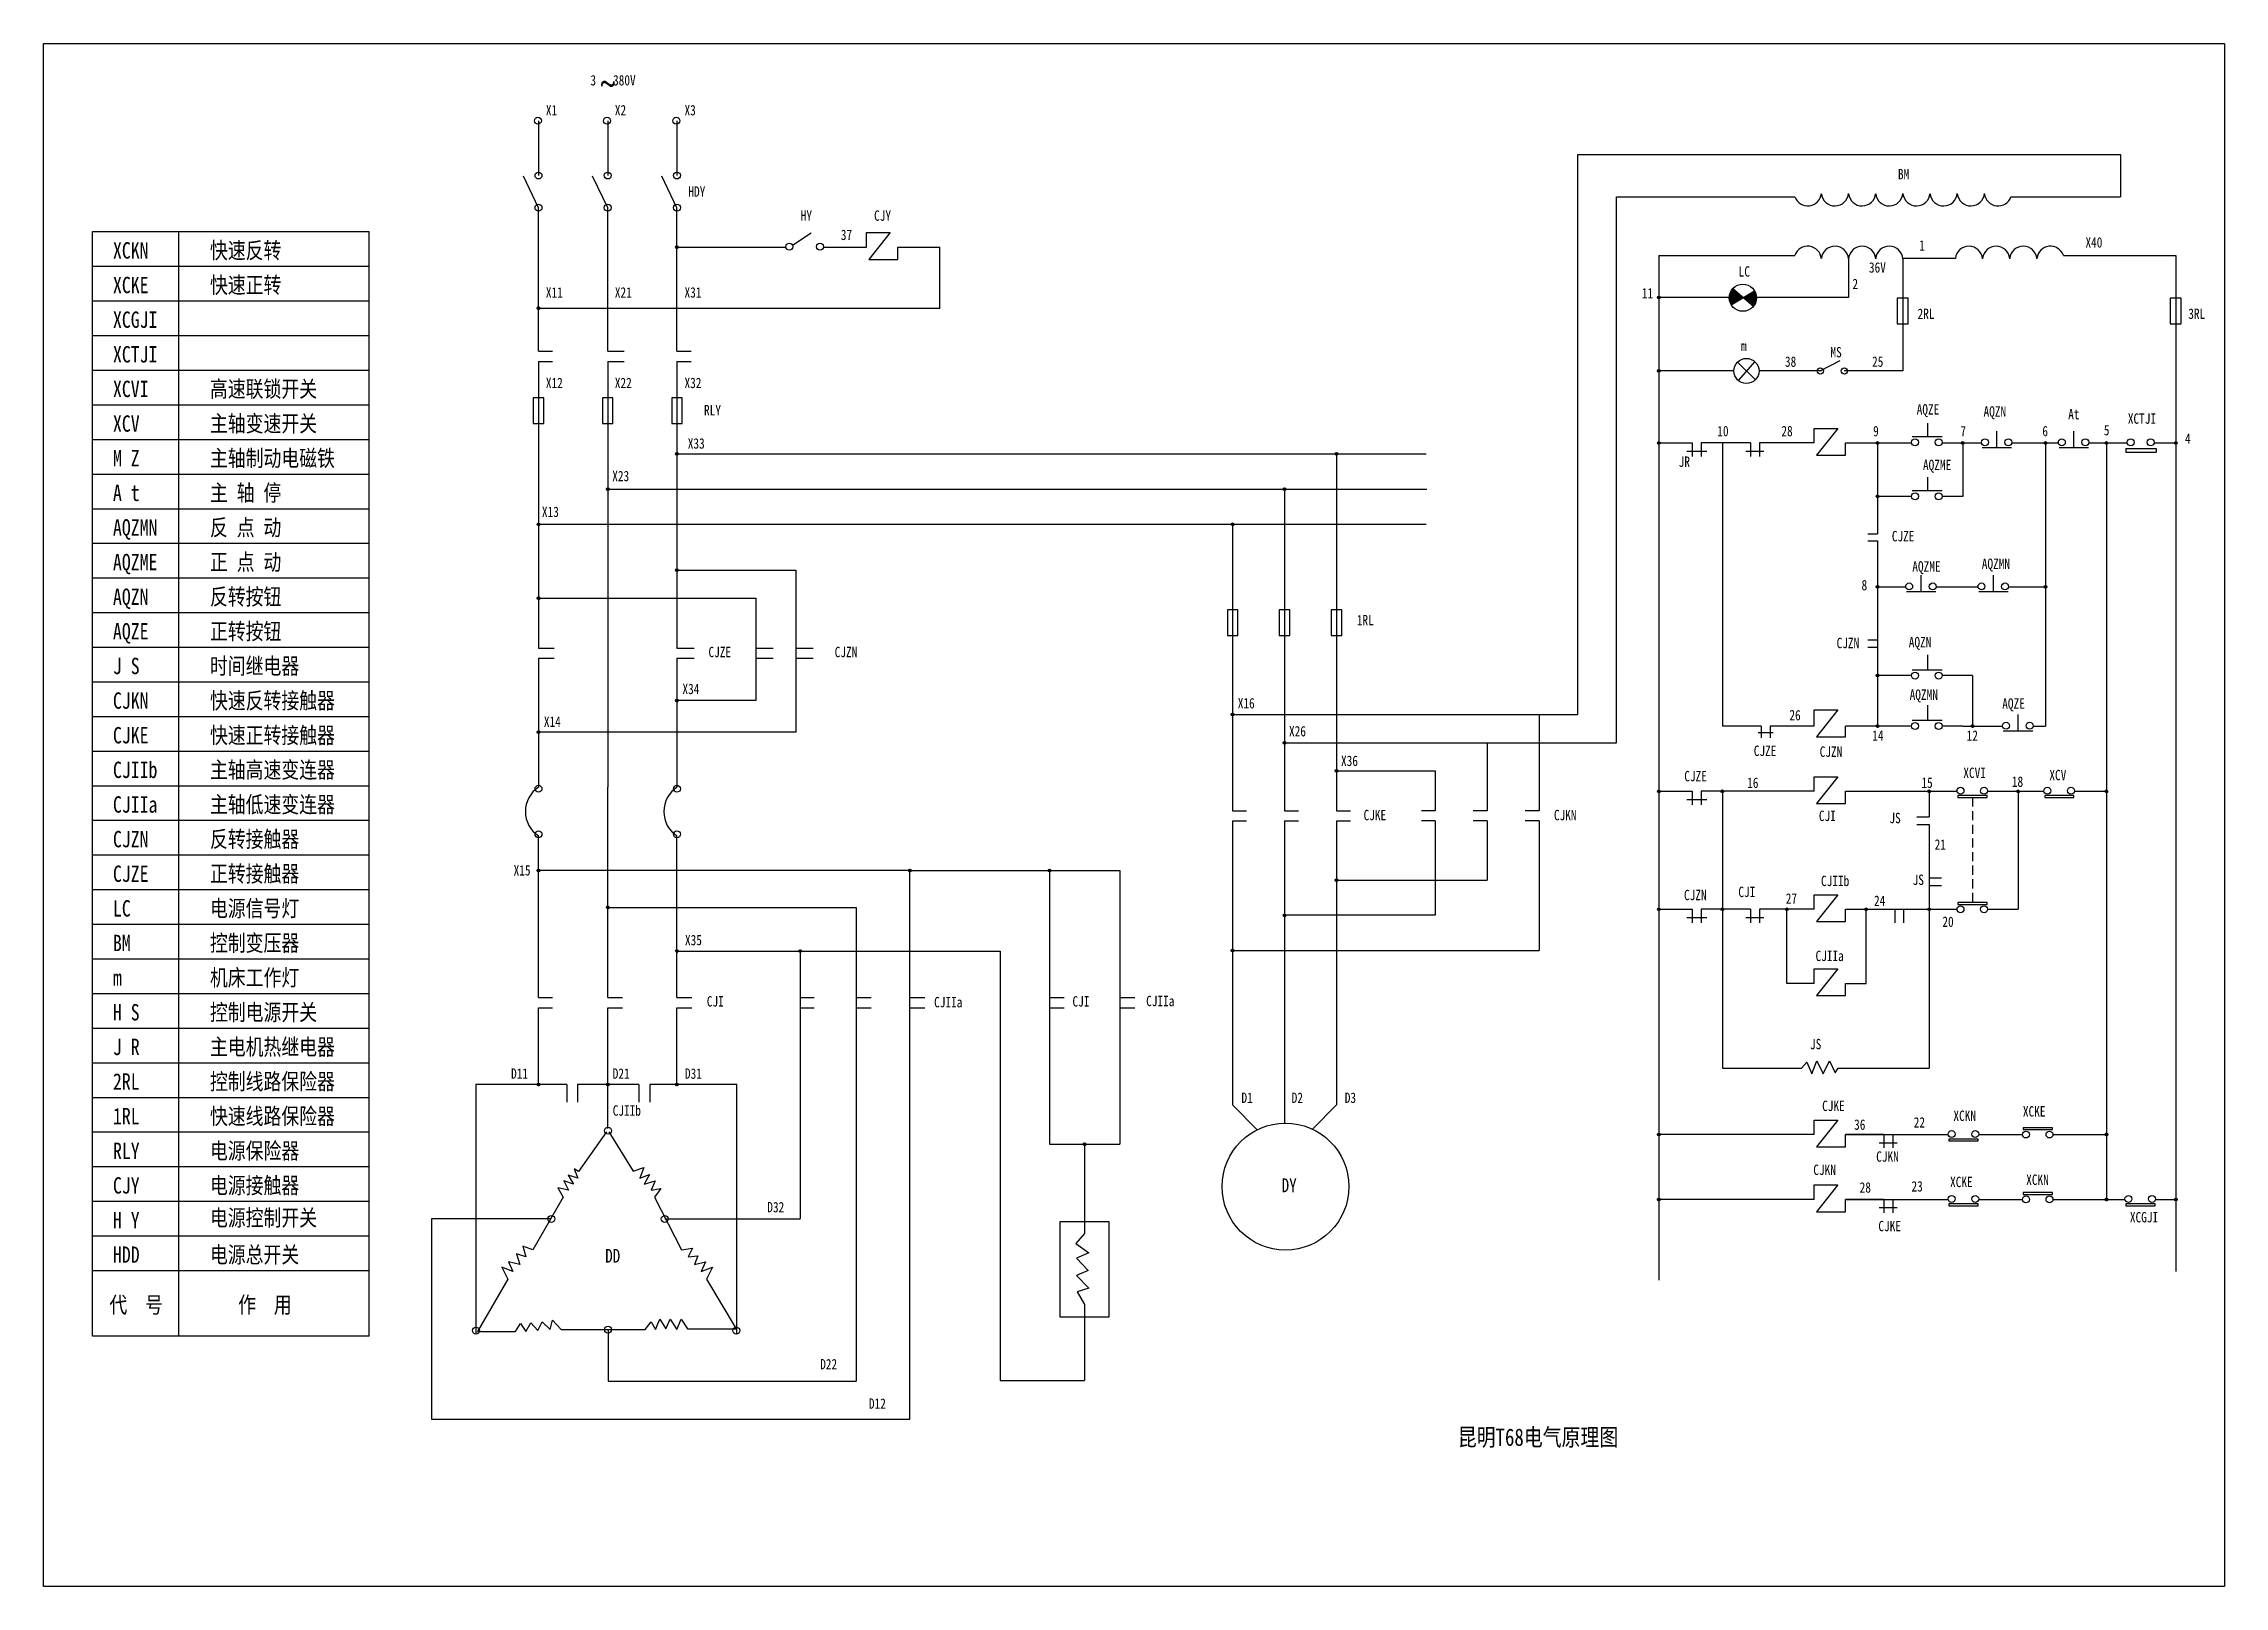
# Model space of a CAD drawing. Extents: x 63 to 693, y 199 to 644.
import ezdxf

# ---------------------------------------------------------------- set-up
doc = ezdxf.new("R2010")
doc.units = 0
doc.header["$LTSCALE"] = 10.5
doc.header["$MEASUREMENT"] = 0
doc.linetypes.add('HIDDEN', pattern=[0.375, 0.25, -0.125])
for name, color, linetype in [('LINE_THIN', 2, 'CONTINUOUS'), ('PART', 3, 'CONTINUOUS'), ('SMPEN_THICK', 7, 'CONTINUOUS')]:
    doc.layers.add(name, color=color, linetype=linetype)
doc.styles.add('HZDX', font='', dxfattribs={"width": 0.8, "height": 0.5})
doc.styles.get("Standard").update_dxf_attribs({"font": 'txt.shx', "height": 4.5, "bigfont": 'hzfs.shx'})
doc.styles.get('HZDX').set_extended_font_data('SimSun')

msp = doc.modelspace()

# ---------------------------------------------------------------- texts
at = {"layer": 'SMPEN_THICK', "style": 'HZDX', "width": 0.8}
for s, height, p in [('3   380V', 3, (221.17, 632.13)), ('X1', 3, (208.29, 623.49)), ('X2', 3, (228.22, 623.49)), ('X3', 3, (248.35, 623.49)), ('BM', 3, (598.9, 605.02)), ('HDY', 3, (249.47, 599.99)), ('HY', 3, (281.92, 593.04)), ('CJY', 3, (303.12, 593.04)), ('XCKN', 4.725, (83.23, 582.13)), ('快速反转', 4.725, (111.26, 582.13)), ('37', 3, (293.5, 587.49)), ('1', 3, (605.02, 584.41)), ('X40', 3, (653.07, 585.31)), ('LC', 3, (552.88, 576.93)), ('36V', 3, (590.51, 578.06)), ('XCKE', 4.725, (83.23, 572.13)), ('快速正转', 4.725, (111.26, 572.13)), ('X11', 3, (208.29, 570.86)), ('X21', 3, (228.22, 570.86)), ('X31', 3, (248.35, 570.86)), ('11', 3, (524.93, 570.63)), ('2', 3, (585.75, 573.31)), ('2RL', 3, (604.56, 564.7)), ('3RL', 3, (682.77, 564.7)), ('XCGJI', 4.725, (83.23, 562.13)), ('XCTJI', 4.725, (83.23, 552.13)), ('m', 3, (553.56, 555.41)), ('MS', 3, (579.4, 553.6)), ('38', 3, (566.25, 550.88)), ('25', 3, (591.42, 550.88)), ('XCVI', 4.725, (83.23, 542.13)), ('高速联锁开关', 4.725, (111.26, 542.13)), ('X12', 3, (208.29, 544.73)), ('X22', 3, (228.22, 544.73)), ('X32', 3, (248.35, 544.73)), ('XCV', 4.725, (83.23, 532.13)), ('主轴变速开关', 4.725, (111.26, 532.13)), ('RLY', 3, (253.99, 536.84)), ('AQZE', 3, (604.31, 537.08)), ('AQZN', 3, (623.63, 536.48)), ('At', 3, (648.08, 535.7)), ('XCTJI', 3, (665.31, 534.42)), ('X33', 3, (249.29, 527.25)), ('10', 3, (546.7, 530.82)), ('28', 3, (565.22, 530.82)), ('9', 3, (591.73, 530.82)), ('7', 3, (616.94, 530.82)), ('6', 3, (640.61, 530.82)), ('5', 3, (658.37, 531.08)), ('4', 3, (681.82, 528.64)), ('M Z', 4.725, (83.23, 522.13)), ('主轴制动电磁铁', 4.725, (111.26, 522.13)), ('JR', 3, (535.55, 521.98)), ('AQZME', 3, (606.13, 521.05)), ('A t', 4.725, (83.23, 512.13)), ('主 轴 停', 4.725, (111.26, 512.13)), ('X23', 3, (227.47, 517.85)), ('X13', 3, (207.16, 507.51)), ('AQZMN', 4.725, (83.23, 502.13)), ('反 点 动', 4.725, (111.26, 502.13)), ('CJZE', 3, (597.13, 500.47)), ('AQZME', 4.725, (83.23, 492.13)), ('正 点 动', 4.725, (111.26, 492.13)), ('AQZME', 3, (603.05, 491.73)), ('AQZMN', 3, (623.12, 492.5)), ('AQZN', 4.725, (83.23, 482.13)), ('反转按钮', 4.725, (111.26, 482.13)), ('8', 3, (588.38, 486.33)), ('1RL', 3, (442.56, 476.24)), ('AQZE', 4.725, (83.23, 472.13)), ('正转按钮', 4.725, (111.26, 472.13)), ('CJZN', 3, (581.18, 469.62)), ('AQZN', 3, (602.02, 469.87)), ('J S', 4.725, (83.23, 462.13)), ('时间继电器', 4.725, (111.26, 462.13)), ('CJZE', 3, (255.27, 467.02)), ('CJZN', 3, (291.74, 467.02)), ('CJKN', 4.725, (83.23, 452.13)), ('快速反转接触器', 4.725, (111.26, 452.13)), ('X34', 3, (247.75, 456.35)), ('X16', 3, (408.18, 452.24)), ('AQZMN', 3, (602.28, 454.7)), ('AQZE', 3, (629.03, 452.13)), ('快速正转接触器', 4.725, (111.26, 442.13)), ('X14', 3, (207.71, 446.89)), ('26', 3, (567.54, 448.79)), ('CJKE', 4.725, (83.23, 442.13)), ('X26', 3, (422.98, 444.15)), ('CJZE', 3, (557.25, 438.5)), ('CJZN', 3, (576.29, 438.24)), ('14', 3, (591.47, 442.87)), ('12', 3, (618.74, 442.87)), ('CJIIb', 4.725, (83.23, 432.13)), ('主轴高速变连器', 4.725, (111.26, 432.13)), ('X36', 3, (438.01, 435.6)), ('XCVI', 3, (617.79, 432.13)), ('CJZE', 3, (537.17, 431.18)), ('16', 3, (555.34, 429.27)), ('15', 3, (605.68, 429.27)), ('18', 3, (631.8, 429.58)), ('XCV', 3, (642.64, 431.49)), ('CJIIa', 4.725, (83.23, 422.13)), ('主轴低速变连器', 4.725, (111.26, 422.13)), ('CJKE', 3, (444.52, 419.94)), ('CJKN', 3, (499.51, 419.94)), ('CJI', 3, (576.05, 419.71)), ('JS', 3, (596.44, 419.08)), ('CJZN', 4.725, (83.23, 412.13)), ('反转接触器', 4.725, (111.26, 412.13)), ('21', 3, (609.5, 411.43)), ('CJZE', 4.725, (83.23, 402.13)), ('正转接触器', 4.725, (111.26, 402.13)), ('X15', 3, (198.98, 403.97)), ('CJIIb', 3, (576.68, 400.92)), ('JS', 3, (603.13, 401.24)), ('LC', 4.725, (83.23, 392.13)), ('电源信号灯', 4.725, (111.26, 392.13)), ('CJZN', 3, (537.1, 396.85)), ('CJI', 3, (552.79, 397.74)), ('27', 3, (566.49, 395.83)), ('24', 3, (591.98, 395.19)), ('20', 3, (611.73, 389.14)), ('BM', 4.725, (83.23, 382.13)), ('控制变压器', 4.725, (111.26, 382.13)), ('X35', 3, (248.48, 383.84)), ('CJIIa', 3, (575.09, 379.27)), ('m', 4.72, (83.23, 372.13)), ('机床工作灯', 4.725, (111.26, 372.13)), ('H S', 4.725, (83.23, 362.13)), ('控制电源开关', 4.725, (111.26, 362.13)), ('CJI', 3, (254.79, 366.14)), ('CJIIa', 3, (320.46, 365.91)), ('CJI', 3, (360.43, 366.14)), ('CJIIa', 3, (381.71, 366.24)), ('J R', 4.725, (83.23, 352.13)), ('主电机热继电器', 4.725, (111.26, 352.13)), ('JS', 3, (573.5, 353.8)), ('2RL', 4.725, (83.23, 342.13)), ('控制线路保险器', 4.725, (111.26, 342.13)), ('D11', 3, (198.25, 345.28)), ('D21', 3, (227.61, 345.28)), ('D31', 3, (248.48, 345.28)), ('D1', 3, (409.24, 338.3)), ('D2', 3, (423.75, 338.3)), ('D3', 3, (439.09, 338.3)), ('1RL', 4.725, (83.23, 332.13)), ('快速线路保险器', 4.725, (111.26, 332.13)), ('CJIIb', 3, (227.61, 334.61)), ('CJKE', 3, (577, 335.96)), ('22', 3, (603.45, 331.19)), ('XCKN', 3, (614.92, 333.1)), ('XCKE', 3, (634.99, 334.37)), ('36', 3, (586.24, 330.55)), ('RLY', 4.725, (83.23, 322.13)), ('电源保险器', 4.725, (111.26, 322.13)), ('CJKN', 3, (592.61, 321.32)), ('CJY', 4.725, (83.23, 312.13)), ('电源接触器', 4.725, (111.26, 312.13)), ('DY', 4, (420.85, 312.52)), ('CJKN', 3, (574.45, 317.49)), ('28', 3, (587.83, 312.4)), ('23', 3, (602.81, 312.72)), ('XCKE', 3, (613.96, 313.99)), ('XCKN', 3, (635.95, 314.63)), ('D32', 3, (272.26, 306.72)), ('H Y', 4.725, (83.23, 302.13)), ('电源控制开关', 4.725, (111.26, 302.79)), ('CJKE', 3, (593.25, 301.25)), ('XCGJI', 3, (665.9, 303.8)), ('HDD', 4.725, (83.23, 292.13)), ('电源总开关', 4.725, (111.26, 292.13)), ('DD', 4, (225.43, 292.17)), ('代  号', 4.725, (82.21, 277.64)), ('作  用', 4.725, (119.41, 277.64)), ('D22', 3, (287.54, 261.37)), ('D12', 3, (301.62, 249.98)), ('昆明T68电气原理图', 5, (471.74, 239.28))]:
    msp.add_text(s, height=height, dxfattribs=at).set_placement(p)
at = {"layer": 'SMPEN_THICK'}
msp.add_text('~', height=4.5, dxfattribs=at).set_placement((223.93, 630.66))

# ---------------------------------------------------------------- hatches: boundary and pattern name
at = {"layer": 'SMPEN_THICK'}
h = msp.add_hatch(dxfattribs=at)
h.set_pattern_fill('ANSI31', color=256, style=0)
h.set_pattern_definition([(45, (40, 17.64668), (-0.088388348, 0.088388348), [])])
h.paths.add_polyline_path([(246.17, 585.85, 0.414214), (245.78, 585.45, 0.414214), (246.17, 585.06)])
h.paths.add_polyline_path([(246.17, 585.85), (246.17, 585.45), (246.56, 585.45, 0.414214)])
h.paths.add_polyline_path([(246.56, 585.45), (246.17, 585.45), (246.17, 585.06, 0.414214)])
h = msp.add_hatch(dxfattribs=at)
h.set_pattern_fill('ANSI31', color=256, style=0)
h.set_pattern_definition([(45, (-5.89386, 0), (-0.088388348, 0.088388348), [])])
h.paths.add_polyline_path([(554.26, 570.87), (557.13, 568.34, 0.172231), (558.01, 570.82, 0.132245), (557.48, 572.79)])
h.paths.add_polyline_path([(554.26, 570.87), (551.24, 573.51, 0.191735), (550.17, 570.82, 0.138179), (550.74, 568.77)])
h = msp.add_hatch(dxfattribs=at)
h.set_pattern_fill('ANSI31', color=256, style=0)
h.paths.add_polyline_path([(206.17, 568.2, 0.414214), (205.78, 567.81, 0.414214), (206.17, 567.42)])
h.paths.add_polyline_path([(206.17, 568.2), (206.17, 567.81), (206.56, 567.81, 0.414214)])
h.paths.add_polyline_path([(206.56, 567.81), (206.17, 567.81), (206.17, 567.42, 0.414214)])
h = msp.add_hatch(dxfattribs=at)
h.set_pattern_fill('ANSI31', color=256, style=0)
h.set_pattern_definition([(45, (323.67324, 3.06587), (-0.088388348, 0.088388348), [])])
h.paths.add_polyline_path([(529.84, 571.27, 0.414214), (529.45, 570.87, 0.414214), (529.84, 570.48)])
h.paths.add_polyline_path([(529.84, 571.27), (529.84, 570.87), (530.24, 570.87, 0.414214)])
h.paths.add_polyline_path([(530.24, 570.87), (529.84, 570.87), (529.84, 570.48, 0.414214)])
h = msp.add_hatch(dxfattribs=at)
h.set_pattern_fill('ANSI31', color=256, style=0)
h.set_pattern_definition([(45, (323.67324, -18.125), (-0.088388348, 0.088388348), [])])
h.paths.add_polyline_path([(529.84, 550.07, 0.414214), (529.45, 549.68, 0.414214), (529.84, 549.29)])
h.paths.add_polyline_path([(529.84, 550.07), (529.84, 549.68), (530.24, 549.68, 0.414214)])
h.paths.add_polyline_path([(530.24, 549.68), (529.84, 549.68), (529.84, 549.29, 0.414214)])
h = msp.add_hatch(dxfattribs=at)
h.set_pattern_fill('ANSI31', color=256, style=0)
h.set_pattern_definition([(45, (323.67324, -38.92259), (-0.088388348, 0.088388348), [])])
h.paths.add_polyline_path([(529.84, 529.28, 0.414214), (529.45, 528.88, 0.414214), (529.84, 528.49)])
h.paths.add_polyline_path([(529.84, 529.28), (529.84, 528.88), (530.24, 528.88, 0.414214)])
h.paths.add_polyline_path([(530.24, 528.88), (529.84, 528.88), (529.84, 528.49, 0.414214)])
h = msp.add_hatch(dxfattribs=at)
h.set_pattern_fill('ANSI31', color=256, style=0)
h.set_pattern_definition([(45, (386.79795, -38.92259), (-0.088388348, 0.088388348), [])])
h.paths.add_polyline_path([(592.97, 529.28, 0.414214), (592.58, 528.88, 0.414214), (592.97, 528.49)])
h.paths.add_polyline_path([(592.97, 529.28), (592.97, 528.88), (593.36, 528.88, 0.414214)])
h.paths.add_polyline_path([(593.36, 528.88), (592.97, 528.88), (592.97, 528.49, 0.414214)])
h = msp.add_hatch(dxfattribs=at)
h.set_pattern_fill('ANSI31', color=256, style=0)
h.set_pattern_definition([(45, (411.42575, -38.92259), (-0.088388348, 0.088388348), [])])
h.paths.add_polyline_path([(617.6, 529.28, 0.414214), (617.21, 528.88, 0.414214), (617.6, 528.49)])
h.paths.add_polyline_path([(617.6, 529.28), (617.6, 528.88), (617.99, 528.88, 0.414214)])
h.paths.add_polyline_path([(617.99, 528.88), (617.6, 528.88), (617.6, 528.49, 0.414214)])
h = msp.add_hatch(dxfattribs=at)
h.set_pattern_fill('ANSI31', color=256, style=0)
h.set_pattern_definition([(45, (435.36346, -38.92259), (-0.088388348, 0.088388348), [])])
h.paths.add_polyline_path([(641.53, 529.28, 0.414214), (641.14, 528.88, 0.414214), (641.53, 528.49)])
h.paths.add_polyline_path([(641.53, 529.28), (641.53, 528.88), (641.93, 528.88, 0.414214)])
h.paths.add_polyline_path([(641.93, 528.88), (641.53, 528.88), (641.53, 528.49, 0.414214)])
h = msp.add_hatch(dxfattribs=at)
h.set_pattern_fill('ANSI31', color=256, style=0)
h.set_pattern_definition([(45, (452.93538, -38.92259), (-0.088388348, 0.088388348), [])])
h.paths.add_polyline_path([(659.11, 529.28, 0.414214), (658.71, 528.88, 0.414214), (659.11, 528.49)])
h.paths.add_polyline_path([(659.11, 529.28), (659.11, 528.88), (659.5, 528.88, 0.414214)])
h.paths.add_polyline_path([(659.5, 528.88), (659.11, 528.88), (659.11, 528.49, 0.414214)])
h = msp.add_hatch(dxfattribs=at)
h.set_pattern_fill('ANSI31', color=256, style=0)
h.set_pattern_definition([(45, (473.03024, -38.92259), (-0.088388348, 0.088388348), [])])
h.paths.add_polyline_path([(679.2, 529.28, 0.414214), (678.81, 528.88, 0.414214), (679.2, 528.49)])
h.paths.add_polyline_path([(679.2, 529.28), (679.2, 528.88), (679.59, 528.88, 0.414214)])
h.paths.add_polyline_path([(679.59, 528.88), (679.2, 528.88), (679.2, 528.49, 0.414214)])
h = msp.add_hatch(dxfattribs=at)
h.set_pattern_fill('ANSI31', color=256, style=0)
h.set_pattern_definition([(45, (40, -42.07379), (-0.088388348, 0.088388348), [])])
h.paths.add_polyline_path([(246.17, 526.13, 0.414214), (245.78, 525.73, 0.414214), (246.17, 525.34)])
h.paths.add_polyline_path([(246.17, 526.13), (246.17, 525.73), (246.56, 525.73, 0.414214)])
h.paths.add_polyline_path([(246.56, 525.73), (246.17, 525.73), (246.17, 525.34, 0.414214)])
h = msp.add_hatch(dxfattribs=at)
h.set_pattern_fill('ANSI31', color=256, style=0)
h.set_pattern_definition([(45, (230.51798, -42.07379), (-0.088388348, 0.088388348), [])])
h.paths.add_polyline_path([(436.69, 526.13, 0.414214), (436.3, 525.73, 0.414214), (436.69, 525.34)])
h.paths.add_polyline_path([(436.69, 526.13), (436.69, 525.73), (437.08, 525.73, 0.414214)])
h.paths.add_polyline_path([(437.08, 525.73), (436.69, 525.73), (436.69, 525.34, 0.414214)])
h = msp.add_hatch(dxfattribs=at)
h.set_pattern_fill('ANSI31', color=256, style=0)
h.set_pattern_definition([(45, (20, -52.24606), (-0.088388348, 0.088388348), [])])
h.paths.add_polyline_path([(226.17, 515.95, 0.414214), (225.78, 515.56, 0.414214), (226.17, 515.17)])
h.paths.add_polyline_path([(226.17, 515.95), (226.17, 515.56), (226.56, 515.56, 0.414214)])
h.paths.add_polyline_path([(226.56, 515.56), (226.17, 515.56), (226.17, 515.17, 0.414214)])
h = msp.add_hatch(dxfattribs=at)
h.set_pattern_fill('ANSI31', color=256, style=0)
h.set_pattern_definition([(45, (215.51798, -52.24606), (-0.088388348, 0.088388348), [])])
h.paths.add_polyline_path([(421.69, 515.95, 0.414214), (421.3, 515.56, 0.414214), (421.69, 515.17)])
h.paths.add_polyline_path([(421.69, 515.95), (421.69, 515.56), (422.08, 515.56, 0.414214)])
h.paths.add_polyline_path([(422.08, 515.56), (421.69, 515.56), (421.69, 515.17, 0.414214)])
h = msp.add_hatch(dxfattribs=at)
h.set_pattern_fill('ANSI31', color=256, style=0)
h.set_pattern_definition([(45, (386.79795, -54.3377), (-0.088388348, 0.088388348), [])])
h.paths.add_polyline_path([(592.97, 513.86, 0.414214), (592.58, 513.47, 0.414214), (592.97, 513.08)])
h.paths.add_polyline_path([(592.97, 513.86), (592.97, 513.47), (593.36, 513.47, 0.414214)])
h.paths.add_polyline_path([(593.36, 513.47), (592.97, 513.47), (592.97, 513.08, 0.414214)])
h = msp.add_hatch(dxfattribs=at)
h.set_pattern_fill('ANSI31', color=256, style=0)
h.set_pattern_definition([(45, (0, -62.41833), (-0.088388348, 0.088388348), [])])
h.paths.add_polyline_path([(206.17, 505.78, 0.414214), (205.78, 505.39, 0.414214), (206.17, 505)])
h.paths.add_polyline_path([(206.17, 505.78), (206.17, 505.39), (206.56, 505.39, 0.414214)])
h.paths.add_polyline_path([(206.56, 505.39), (206.17, 505.39), (206.17, 505, 0.414214)])
h = msp.add_hatch(dxfattribs=at)
h.set_pattern_fill('ANSI31', color=256, style=0)
h.set_pattern_definition([(45, (200.51798, -62.41833), (-0.088388348, 0.088388348), [])])
h.paths.add_polyline_path([(406.69, 505.78, 0.414214), (406.3, 505.39, 0.414214), (406.69, 505)])
h.paths.add_polyline_path([(406.69, 505.78), (406.69, 505.39), (407.08, 505.39, 0.414214)])
h.paths.add_polyline_path([(407.08, 505.39), (406.69, 505.39), (406.69, 505, 0.414214)])
h = msp.add_hatch(dxfattribs=at)
h.set_pattern_fill('ANSI31', color=256, style=0)
h.set_pattern_definition([(45, (40, -75.64228), (-0.088388348, 0.088388348), [])])
h.paths.add_polyline_path([(246.17, 492.56, 0.414214), (245.78, 492.17, 0.414214), (246.17, 491.77)])
h.paths.add_polyline_path([(246.17, 492.56), (246.17, 492.17), (246.56, 492.17, 0.414214)])
h.paths.add_polyline_path([(246.56, 492.17), (246.17, 492.17), (246.17, 491.77, 0.414214)])
h = msp.add_hatch(dxfattribs=at)
h.set_pattern_fill('ANSI31', color=256, style=0)
h.set_pattern_definition([(45, (386.79795, -80.43627), (-0.088388348, 0.088388348), [])])
h.paths.add_polyline_path([(592.97, 487.76, 0.414214), (592.58, 487.37, 0.414214), (592.97, 486.98)])
h.paths.add_polyline_path([(592.97, 487.76), (592.97, 487.37), (593.36, 487.37, 0.414214)])
h.paths.add_polyline_path([(593.36, 487.37), (592.97, 487.37), (592.97, 486.98, 0.414214)])
h = msp.add_hatch(dxfattribs=at)
h.set_pattern_fill('ANSI31', color=256, style=0)
h.set_pattern_definition([(45, (435.36346, -80.43627), (-0.088388348, 0.088388348), [])])
h.paths.add_polyline_path([(641.53, 487.76, 0.414214), (641.14, 487.37, 0.414214), (641.53, 486.98)])
h.paths.add_polyline_path([(641.53, 487.76), (641.53, 487.37), (641.93, 487.37, 0.414214)])
h.paths.add_polyline_path([(641.93, 487.37), (641.53, 487.37), (641.53, 486.98, 0.414214)])
h = msp.add_hatch(dxfattribs=at)
h.set_pattern_fill('ANSI31', color=256, style=0)
h.set_pattern_definition([(45, (0, -83.7801), (-0.088388348, 0.088388348), [])])
h.paths.add_polyline_path([(206.17, 484.42, 0.414214), (205.78, 484.03, 0.414214), (206.17, 483.64)])
h.paths.add_polyline_path([(206.17, 484.42), (206.17, 484.03), (206.56, 484.03, 0.414214)])
h.paths.add_polyline_path([(206.56, 484.03), (206.17, 484.03), (206.17, 483.64, 0.414214)])
h = msp.add_hatch(dxfattribs=at)
h.set_pattern_fill('ANSI31', color=256, style=0)
h.set_pattern_definition([(45, (386.79795, -106.10933), (-0.088388348, 0.088388348), [])])
h.paths.add_polyline_path([(592.97, 462.09, 0.414214), (592.58, 461.7, 0.414214), (592.97, 461.31)])
h.paths.add_polyline_path([(592.97, 462.09), (592.97, 461.7), (593.36, 461.7, 0.414214)])
h.paths.add_polyline_path([(593.36, 461.7), (592.97, 461.7), (592.97, 461.31, 0.414214)])
h = msp.add_hatch(dxfattribs=at)
h.set_pattern_fill('ANSI31', color=256, style=0)
h.set_pattern_definition([(45, (40, -113.27968), (-0.088388348, 0.088388348), [])])
h.paths.add_polyline_path([(246.17, 454.92, 0.414214), (245.78, 454.53, 0.414214), (246.17, 454.14)])
h.paths.add_polyline_path([(246.17, 454.92), (246.17, 454.53), (246.56, 454.53, 0.414214)])
h.paths.add_polyline_path([(246.56, 454.53), (246.17, 454.53), (246.17, 454.14, 0.414214)])
h = msp.add_hatch(dxfattribs=at)
h.set_pattern_fill('ANSI31', color=256, style=0)
h.set_pattern_definition([(45, (200.51798, -117.34859), (-0.088388348, 0.088388348), [])])
h.paths.add_polyline_path([(406.69, 450.85, 0.414214), (406.3, 450.46, 0.414214), (406.69, 450.07)])
h.paths.add_polyline_path([(406.69, 450.85), (406.69, 450.46), (407.08, 450.46, 0.414214)])
h.paths.add_polyline_path([(407.08, 450.46), (406.69, 450.46), (406.69, 450.07, 0.414214)])
h = msp.add_hatch(dxfattribs=at)
h.set_pattern_fill('ANSI31', color=256, style=0)
h.set_pattern_definition([(45, (386.79795, -120.6568), (-0.088388348, 0.088388348), [])])
h.paths.add_polyline_path([(592.97, 447.54, 0.414214), (592.58, 447.15, 0.414214), (592.97, 446.76)])
h.paths.add_polyline_path([(592.97, 447.54), (592.97, 447.15), (593.36, 447.15, 0.414214)])
h.paths.add_polyline_path([(593.36, 447.15), (592.97, 447.15), (592.97, 446.76, 0.414214)])
h = msp.add_hatch(dxfattribs=at)
h.set_pattern_fill('ANSI31', color=256, style=0)
h.set_pattern_definition([(45, (414.29392, -120.6568), (-0.088388348, 0.088388348), [])])
h.paths.add_polyline_path([(620.47, 447.54, 0.414214), (620.07, 447.15, 0.414214), (620.47, 446.76)])
h.paths.add_polyline_path([(620.47, 447.54), (620.47, 447.15), (620.86, 447.15, 0.414214)])
h.paths.add_polyline_path([(620.86, 447.15), (620.47, 447.15), (620.47, 446.76, 0.414214)])
h = msp.add_hatch(dxfattribs=at)
h.set_pattern_fill('ANSI31', color=256, style=0)
h.set_pattern_definition([(45, (0, -122.43472), (-0.088388348, 0.088388348), [])])
h.paths.add_polyline_path([(206.17, 445.76, 0.414214), (205.78, 445.37, 0.414214), (206.17, 444.98)])
h.paths.add_polyline_path([(206.17, 445.76), (206.17, 445.37), (206.56, 445.37, 0.414214)])
h.paths.add_polyline_path([(206.56, 445.37), (206.17, 445.37), (206.17, 444.98, 0.414214)])
h = msp.add_hatch(dxfattribs=at)
h.set_pattern_fill('ANSI31', color=256, style=0)
h.set_pattern_definition([(45, (215.51798, -125.4864), (-0.088388348, 0.088388348), [])])
h.paths.add_polyline_path([(421.69, 442.71, 0.414214), (421.3, 442.32, 0.414214), (421.69, 441.93)])
h.paths.add_polyline_path([(421.69, 442.71), (421.69, 442.32), (422.08, 442.32, 0.414214)])
h.paths.add_polyline_path([(422.08, 442.32), (421.69, 442.32), (421.69, 441.93, 0.414214)])
h = msp.add_hatch(dxfattribs=at)
h.set_pattern_fill('ANSI31', color=256, style=0)
h.set_pattern_definition([(45, (230.51798, -133.62422), (-0.088388348, 0.088388348), [])])
h.paths.add_polyline_path([(436.69, 434.58, 0.414214), (436.3, 434.18, 0.414214), (436.69, 433.79)])
h.paths.add_polyline_path([(436.69, 434.58), (436.69, 434.18), (437.08, 434.18, 0.414214)])
h.paths.add_polyline_path([(437.08, 434.18), (436.69, 434.18), (436.69, 433.79, 0.414214)])
h = msp.add_hatch(dxfattribs=at)
h.set_pattern_fill('ANSI31', color=256, style=0)
h.set_pattern_definition([(45, (323.67324, -139.5195), (-0.088388348, 0.088388348), [])])
h.paths.add_polyline_path([(529.84, 428.68, 0.414214), (529.45, 428.29, 0.414214), (529.84, 427.9)])
h.paths.add_polyline_path([(529.84, 428.68), (529.84, 428.29), (530.24, 428.29, 0.414214)])
h.paths.add_polyline_path([(530.24, 428.29), (529.84, 428.29), (529.84, 427.9, 0.414214)])
h = msp.add_hatch(dxfattribs=at)
h.set_pattern_fill('ANSI31', color=256, style=0)
h.set_pattern_definition([(45, (341.99386, -139.5195), (-0.088388348, 0.088388348), [])])
h.paths.add_polyline_path([(548.17, 428.68, 0.414214), (547.77, 428.29, 0.414214), (548.17, 427.9)])
h.paths.add_polyline_path([(548.17, 428.68), (548.17, 428.29), (548.56, 428.29, 0.414214)])
h.paths.add_polyline_path([(548.56, 428.29), (548.17, 428.29), (548.17, 427.9, 0.414214)])
h = msp.add_hatch(dxfattribs=at)
h.set_pattern_fill('ANSI31', color=256, style=0)
h.set_pattern_definition([(45, (401.75402, -139.5195), (-0.088388348, 0.088388348), [])])
h.paths.add_polyline_path([(607.93, 428.68, 0.414214), (607.53, 428.29, 0.414214), (607.93, 427.9)])
h.paths.add_polyline_path([(607.93, 428.68), (607.93, 428.29), (608.32, 428.29, 0.414214)])
h.paths.add_polyline_path([(608.32, 428.29), (607.93, 428.29), (607.93, 427.9, 0.414214)])
h = msp.add_hatch(dxfattribs=at)
h.set_pattern_fill('ANSI31', color=256, style=0)
h.set_pattern_definition([(45, (427.42328, -139.5195), (-0.088388348, 0.088388348), [])])
h.paths.add_polyline_path([(633.59, 428.68, 0.414214), (633.2, 428.29, 0.414214), (633.59, 427.9)])
h.paths.add_polyline_path([(633.59, 428.68), (633.59, 428.29), (633.99, 428.29, 0.414214)])
h.paths.add_polyline_path([(633.99, 428.29), (633.59, 428.29), (633.59, 427.9, 0.414214)])
h = msp.add_hatch(dxfattribs=at)
h.set_pattern_fill('ANSI31', color=256, style=0)
h.set_pattern_definition([(45, (452.93538, -139.5195), (-0.088388348, 0.088388348), [])])
h.paths.add_polyline_path([(659.11, 428.68, 0.414214), (658.71, 428.29, 0.414214), (659.11, 427.9)])
h.paths.add_polyline_path([(659.11, 428.68), (659.11, 428.29), (659.5, 428.29, 0.414214)])
h.paths.add_polyline_path([(659.5, 428.29), (659.11, 428.29), (659.11, 427.9, 0.414214)])
h = msp.add_hatch(dxfattribs=at)
h.set_pattern_fill('ANSI31', color=256, style=0)
h.set_pattern_definition([(45, (-3e-14, -162.42136), (-0.088388348, 0.088388348), [])])
h.paths.add_polyline_path([(206.17, 405.78, 0.414214), (205.78, 405.39, 0.414214), (206.17, 404.99)])
h.paths.add_polyline_path([(206.17, 405.78), (206.17, 405.39), (206.56, 405.39, 0.414214)])
h.paths.add_polyline_path([(206.56, 405.39), (206.17, 405.39), (206.17, 404.99, 0.414214)])
h = msp.add_hatch(dxfattribs=at)
h.set_pattern_fill('ANSI31', color=256, style=0)
h.set_pattern_definition([(45, (107.30409, -162.42136), (-0.088388348, 0.088388348), [])])
h.paths.add_polyline_path([(313.48, 405.78, 0.414214), (313.08, 405.39, 0.414214), (313.48, 404.99)])
h.paths.add_polyline_path([(313.48, 405.78), (313.48, 405.39), (313.87, 405.39, 0.414214)])
h.paths.add_polyline_path([(313.87, 405.39), (313.48, 405.39), (313.48, 404.99, 0.414214)])
h = msp.add_hatch(dxfattribs=at)
h.set_pattern_fill('ANSI31', color=256, style=0)
h.set_pattern_definition([(45, (147.59175, -162.42136), (-0.088388348, 0.088388348), [])])
h.paths.add_polyline_path([(353.76, 405.78, 0.414214), (353.37, 405.39, 0.414214), (353.76, 404.99)])
h.paths.add_polyline_path([(353.76, 405.78), (353.76, 405.39), (354.16, 405.39, 0.414214)])
h.paths.add_polyline_path([(354.16, 405.39), (353.76, 405.39), (353.76, 404.99, 0.414214)])
h = msp.add_hatch(dxfattribs=at)
h.set_pattern_fill('ANSI31', color=256, style=0)
h.set_pattern_definition([(45, (230.51798, -165.15826), (-0.088388348, 0.088388348), [])])
h.paths.add_polyline_path([(436.69, 403.04, 0.414214), (436.3, 402.65, 0.414214), (436.69, 402.26)])
h.paths.add_polyline_path([(436.69, 403.04), (436.69, 402.65), (437.08, 402.65, 0.414214)])
h.paths.add_polyline_path([(437.08, 402.65), (436.69, 402.65), (436.69, 402.26, 0.414214)])
h = msp.add_hatch(dxfattribs=at)
h.set_pattern_fill('ANSI31', color=256, style=0)
h.set_pattern_definition([(45, (20, -173.02828), (-0.088388348, 0.088388348), [])])
h.paths.add_polyline_path([(226.17, 395.17, 0.414214), (225.78, 394.78, 0.414214), (226.17, 394.39)])
h.paths.add_polyline_path([(226.17, 395.17), (226.17, 394.78), (226.56, 394.78, 0.414214)])
h.paths.add_polyline_path([(226.56, 394.78), (226.17, 394.78), (226.17, 394.39, 0.414214)])
h = msp.add_hatch(dxfattribs=at)
h.set_pattern_fill('ANSI31', color=256, style=0)
h.set_pattern_definition([(45, (215.51798, -175.33053), (-0.088388348, 0.088388348), [])])
h.paths.add_polyline_path([(421.69, 392.87, 0.414214), (421.3, 392.48, 0.414214), (421.69, 392.08)])
h.paths.add_polyline_path([(421.69, 392.87), (421.69, 392.48), (422.08, 392.48, 0.414214)])
h.paths.add_polyline_path([(422.08, 392.48), (421.69, 392.48), (421.69, 392.08, 0.414214)])
h = msp.add_hatch(dxfattribs=at)
h.set_pattern_fill('ANSI31', color=256, style=0)
h.set_pattern_definition([(45, (323.67324, -173.58576), (-0.088388348, 0.088388348), [])])
h.paths.add_polyline_path([(529.84, 394.61, 0.414214), (529.45, 394.22, 0.414214), (529.84, 393.83)])
h.paths.add_polyline_path([(529.84, 394.61), (529.84, 394.22), (530.24, 394.22, 0.414214)])
h.paths.add_polyline_path([(530.24, 394.22), (529.84, 394.22), (529.84, 393.83, 0.414214)])
h = msp.add_hatch(dxfattribs=at)
h.set_pattern_fill('ANSI31', color=256, style=0)
h.set_pattern_definition([(45, (341.99386, -173.58576), (-0.088388348, 0.088388348), [])])
h.paths.add_polyline_path([(548.17, 394.61, 0.414214), (547.77, 394.22, 0.414214), (548.17, 393.83)])
h.paths.add_polyline_path([(548.17, 394.61), (548.17, 394.22), (548.56, 394.22, 0.414214)])
h.paths.add_polyline_path([(548.56, 394.22), (548.17, 394.22), (548.17, 393.83, 0.414214)])
h = msp.add_hatch(dxfattribs=at)
h.set_pattern_fill('ANSI31', color=256, style=0)
h.set_pattern_definition([(45, (360.6578, -173.58576), (-0.088388348, 0.088388348), [])])
h.paths.add_polyline_path([(566.83, 394.61, 0.414214), (566.44, 394.22, 0.414214), (566.83, 393.83)])
h.paths.add_polyline_path([(566.83, 394.61), (566.83, 394.22), (567.22, 394.22, 0.414214)])
h.paths.add_polyline_path([(567.22, 394.22), (566.83, 394.22), (566.83, 393.83, 0.414214)])
h = msp.add_hatch(dxfattribs=at)
h.set_pattern_fill('ANSI31', color=256, style=0)
h.set_pattern_definition([(45, (383.54884, -173.58576), (-0.088388348, 0.088388348), [])])
h.paths.add_polyline_path([(589.72, 394.61, 0.414214), (589.33, 394.22, 0.414214), (589.72, 393.83)])
h.paths.add_polyline_path([(589.72, 394.61), (589.72, 394.22), (590.11, 394.22, 0.414214)])
h.paths.add_polyline_path([(590.11, 394.22), (589.72, 394.22), (589.72, 393.83, 0.414214)])
h = msp.add_hatch(dxfattribs=at)
h.set_pattern_fill('ANSI31', color=256, style=0)
h.set_pattern_definition([(45, (401.75402, -173.58576), (-0.088388348, 0.088388348), [])])
h.paths.add_polyline_path([(607.93, 394.61, 0.414214), (607.53, 394.22, 0.414214), (607.93, 393.83)])
h.paths.add_polyline_path([(607.93, 394.61), (607.93, 394.22), (608.32, 394.22, 0.414214)])
h.paths.add_polyline_path([(608.32, 394.22), (607.93, 394.22), (607.93, 393.83, 0.414214)])
h = msp.add_hatch(dxfattribs=at)
h.set_pattern_fill('ANSI31', color=256, style=0)
h.set_pattern_definition([(45, (40, -185.6419), (-0.088388348, 0.088388348), [])])
h.paths.add_polyline_path([(246.17, 382.56, 0.414214), (245.78, 382.17, 0.414214), (246.17, 381.77)])
h.paths.add_polyline_path([(246.17, 382.56), (246.17, 382.17), (246.56, 382.17, 0.414214)])
h.paths.add_polyline_path([(246.56, 382.17), (246.17, 382.17), (246.17, 381.77, 0.414214)])
h = msp.add_hatch(dxfattribs=at)
h.set_pattern_fill('ANSI31', color=256, style=0)
h.set_pattern_definition([(45, (75.60145, -185.6419), (-0.088388348, 0.088388348), [])])
h.paths.add_polyline_path([(281.77, 382.56, 0.414214), (281.38, 382.17, 0.414214), (281.77, 381.77)])
h.paths.add_polyline_path([(281.77, 382.56), (281.77, 382.17), (282.16, 382.17, 0.414214)])
h.paths.add_polyline_path([(282.16, 382.17), (281.77, 382.17), (281.77, 381.77, 0.414214)])
h = msp.add_hatch(dxfattribs=at)
h.set_pattern_fill('ANSI31', color=256, style=0)
h.set_pattern_definition([(45, (200.51798, -185.5028), (-0.088388348, 0.088388348), [])])
h.paths.add_polyline_path([(406.69, 382.7, 0.414214), (406.3, 382.3, 0.414214), (406.69, 381.91)])
h.paths.add_polyline_path([(406.69, 382.7), (406.69, 382.3), (407.08, 382.3, 0.414214)])
h.paths.add_polyline_path([(407.08, 382.3), (406.69, 382.3), (406.69, 381.91, 0.414214)])
h = msp.add_hatch(dxfattribs=at)
h.set_pattern_fill('ANSI31', color=256, style=0)
h.set_pattern_definition([(45, (0, -224.15743), (-0.088388348, 0.088388348), [])])
h.paths.add_polyline_path([(206.17, 344.04, 0.414214), (205.78, 343.65, 0.414214), (206.17, 343.26)])
h.paths.add_polyline_path([(206.17, 344.04), (206.17, 343.65), (206.56, 343.65, 0.414214)])
h.paths.add_polyline_path([(206.56, 343.65), (206.17, 343.65), (206.17, 343.26, 0.414214)])
h = msp.add_hatch(dxfattribs=at)
h.set_pattern_fill('ANSI31', color=256, style=0)
h.set_pattern_definition([(45, (20, -224.15743), (-0.088388348, 0.088388348), [])])
h.paths.add_polyline_path([(226.17, 344.04, 0.414214), (225.78, 343.65, 0.414214), (226.17, 343.26)])
h.paths.add_polyline_path([(226.17, 344.04), (226.17, 343.65), (226.56, 343.65, 0.414214)])
h.paths.add_polyline_path([(226.56, 343.65), (226.17, 343.65), (226.17, 343.26, 0.414214)])
h = msp.add_hatch(dxfattribs=at)
h.set_pattern_fill('ANSI31', color=256, style=0)
h.set_pattern_definition([(45, (40, -224.15743), (-0.088388348, 0.088388348), [])])
h.paths.add_polyline_path([(246.17, 344.04, 0.414214), (245.78, 343.65, 0.414214), (246.17, 343.26)])
h.paths.add_polyline_path([(246.17, 344.04), (246.17, 343.65), (246.56, 343.65, 0.414214)])
h.paths.add_polyline_path([(246.56, 343.65), (246.17, 343.65), (246.17, 343.26, 0.414214)])
h = msp.add_hatch(dxfattribs=at)
h.set_pattern_fill('ANSI31', color=256, style=0)
h.set_pattern_definition([(45, (323.67324, -238.6308), (-0.088388348, 0.088388348), [])])
h.paths.add_polyline_path([(529.84, 329.57, 0.414214), (529.45, 329.18, 0.414214), (529.84, 328.78)])
h.paths.add_polyline_path([(529.84, 329.57), (529.84, 329.18), (530.24, 329.18, 0.414214)])
h.paths.add_polyline_path([(530.24, 329.18), (529.84, 329.18), (529.84, 328.78, 0.414214)])
h = msp.add_hatch(dxfattribs=at)
h.set_pattern_fill('ANSI31', color=256, style=0)
h.set_pattern_definition([(45, (452.93538, -238.6308), (-0.088388348, 0.088388348), [])])
h.paths.add_polyline_path([(659.11, 329.57, 0.414214), (658.71, 329.18, 0.414214), (659.11, 328.78)])
h.paths.add_polyline_path([(659.11, 329.57), (659.11, 329.18), (659.5, 329.18, 0.414214)])
h.paths.add_polyline_path([(659.5, 329.18), (659.11, 329.18), (659.11, 328.78, 0.414214)])
h = msp.add_hatch(dxfattribs=at)
h.set_pattern_fill('ANSI31', color=256, style=0)
h.set_pattern_definition([(45, (157.76987, -241.45028), (-0.088388348, 0.088388348), [])])
h.paths.add_polyline_path([(363.94, 326.75, 0.414214), (363.55, 326.36, 0.414214), (363.94, 325.96)])
h.paths.add_polyline_path([(363.94, 326.75), (363.94, 326.36), (364.33, 326.36, 0.414214)])
h.paths.add_polyline_path([(364.33, 326.36), (363.94, 326.36), (363.94, 325.96, 0.414214)])
h = msp.add_hatch(dxfattribs=at)
h.set_pattern_fill('ANSI31', color=256, style=0)
h.set_pattern_definition([(45, (323.67324, -257.36104), (-0.088388348, 0.088388348), [])])
h.paths.add_polyline_path([(529.84, 310.84, 0.414214), (529.45, 310.45, 0.414214), (529.84, 310.05)])
h.paths.add_polyline_path([(529.84, 310.84), (529.84, 310.45), (530.24, 310.45, 0.414214)])
h.paths.add_polyline_path([(530.24, 310.45), (529.84, 310.45), (529.84, 310.05, 0.414214)])
h = msp.add_hatch(dxfattribs=at)
h.set_pattern_fill('ANSI31', color=256, style=0)
h.set_pattern_definition([(45, (452.93538, -257.36104), (-0.088388348, 0.088388348), [])])
h.paths.add_polyline_path([(659.11, 310.84, 0.414214), (658.71, 310.45, 0.414214), (659.11, 310.05)])
h.paths.add_polyline_path([(659.11, 310.84), (659.11, 310.45), (659.5, 310.45, 0.414214)])
h.paths.add_polyline_path([(659.5, 310.45), (659.11, 310.45), (659.11, 310.05, 0.414214)])
h = msp.add_hatch(dxfattribs=at)
h.set_pattern_fill('ANSI31', color=256, style=0)
h.set_pattern_definition([(45, (473.03024, -257.36104), (-0.088388348, 0.088388348), [])])
h.paths.add_polyline_path([(679.2, 310.84, 0.414214), (678.81, 310.45, 0.414214), (679.2, 310.05)])
h.paths.add_polyline_path([(679.2, 310.84), (679.2, 310.45), (679.59, 310.45, 0.414214)])
h.paths.add_polyline_path([(679.59, 310.45), (679.2, 310.45), (679.2, 310.05, 0.414214)])

# ---------------------------------------------------------------- linework, layer by layer
at = {"layer": 'LINE_THIN', "linetype": 'Continuous'}
for p, q in [((63.2, 198.7), (63.2, 644.2)), ((63.2, 644.2), (693.2, 644.2)), ((693.2, 644.2), (693.2, 198.7)), ((693.2, 198.7), (63.2, 198.7))]:
    msp.add_line(p, q, dxfattribs=at)
at = {"layer": 'PART', "linetype": 'Continuous'}
for p, q in [((77.29, 270.96), (77.29, 589.91)), ((77.29, 589.91), (157.29, 589.91)), ((102.29, 270.96), (102.29, 589.91)), ((157.29, 270.96), (157.29, 589.91)), ((77.29, 579.91), (157.29, 579.91)), ((77.29, 569.91), (157.29, 569.91)), ((77.29, 559.91), (157.29, 559.91)), ((77.29, 549.91), (157.29, 549.91)), ((77.29, 539.91), (157.29, 539.91)), ((77.29, 529.91), (157.29, 529.91)), ((77.29, 519.91), (157.29, 519.91)), ((77.29, 509.91), (157.29, 509.91)), ((77.29, 499.91), (157.29, 499.91)), ((77.29, 489.91), (157.29, 489.91)), ((77.29, 479.91), (157.29, 479.91)), ((77.29, 469.91), (157.29, 469.91)), ((77.29, 459.91), (157.29, 459.91)), ((77.29, 449.91), (157.29, 449.91)), ((77.29, 439.91), (157.29, 439.91)), ((77.29, 429.91), (157.29, 429.91)), ((77.29, 419.91), (157.29, 419.91)), ((77.29, 409.91), (157.29, 409.91)), ((77.29, 399.91), (157.29, 399.91)), ((77.29, 389.91), (157.29, 389.91)), ((77.29, 379.91), (157.29, 379.91)), ((77.29, 369.91), (157.29, 369.91)), ((77.29, 359.91), (157.29, 359.91)), ((77.29, 349.91), (157.29, 349.91)), ((77.29, 339.91), (157.29, 339.91)), ((77.29, 329.91), (157.29, 329.91)), ((77.29, 319.91), (157.29, 319.91)), ((77.29, 309.91), (157.29, 309.91)), ((77.29, 299.91), (157.29, 299.91)), ((77.29, 289.91), (157.29, 289.91)), ((157.29, 270.96), (77.29, 270.96))]:
    msp.add_line(p, q, dxfattribs=at)
at = {"layer": 'SMPEN_THICK'}
for p, q in [((206.17, 621.9), (206.17, 606.11)), ((226.17, 621.9), (226.17, 606.11)), ((246.17, 621.9), (246.17, 606.11)), ((506.44, 450.46), (506.44, 612.2)), ((506.44, 612.2), (663.18, 612.2)), ((663.18, 612.2), (663.18, 599.99)), ((206.17, 596.83), (201.8, 605.95)), ((226.17, 596.83), (221.8, 605.95)), ((246.17, 596.83), (241.8, 605.95)), ((517.63, 442.32), (517.63, 599.99)), ((517.63, 599.99), (569.11, 599.99)), ((631.55, 599.99), (663.18, 599.99)), ((206.17, 555.41), (206.17, 596.83)), ((226.17, 555.41), (226.17, 596.83)), ((246.17, 555.41), (246.17, 596.83)), ((279.55, 586.03), (284.92, 589.56)), ((300.94, 589.63), (307.72, 589.63)), ((300.94, 585.45), (300.94, 589.63)), ((307.72, 589.63), (301.59, 581.88)), ((246.17, 585.45), (277.67, 585.45)), ((288.48, 585.45), (300.94, 585.45)), ((301.59, 581.88), (309.98, 581.88)), ((309.98, 581.88), (309.98, 585.45)), ((309.98, 585.45), (322.12, 585.45)), ((322.12, 567.81), (322.12, 585.45)), ((529.84, 583.04), (569.11, 583.04)), ((529.84, 583.04), (529.84, 287.16)), ((584.65, 582.07), (584.65, 570.87)), ((615.48, 582.19), (600.33, 582.19)), ((600.33, 582.19), (600.33, 549.68)), ((646.7, 583.04), (679.2, 583.04)), ((679.2, 583.04), (679.2, 289.66)), ((551.24, 573.51), (557.13, 568.34)), ((206.17, 567.81), (322.12, 567.81)), ((550.17, 570.87), (529.84, 570.87)), ((550.74, 568.77), (557.48, 572.79)), ((554.27, 570.87), (554.25, 570.87)), ((584.65, 570.87), (558.01, 570.87)), ((206.17, 555.41), (210.26, 555.41)), ((226.17, 555.41), (230.87, 555.41)), ((246.17, 555.41), (250.26, 555.41)), ((206.17, 552.38), (206.17, 469.64)), ((206.17, 552.38), (210.26, 552.38)), ((226.17, 552.38), (226.17, 469.64)), ((226.17, 552.38), (230.87, 552.38)), ((246.17, 552.38), (246.17, 469.64)), ((246.17, 552.38), (250.26, 552.38)), ((551.49, 549.68), (529.84, 549.68)), ((552.53, 552.22), (557.74, 547.16)), ((557.57, 552.38), (552.72, 546.96)), ((576.79, 549.68), (558.76, 549.68)), ((576.47, 549.68), (582.22, 552.71)), ((600.33, 549.68), (583.37, 549.68)), ((574.73, 528.88), (574.73, 533.08)), ((574.73, 533.08), (581.51, 533.08)), ((581.51, 533.08), (575.38, 525.33)), ((603.03, 530.74), (611.67, 530.74)), ((607.42, 534.56), (607.42, 530.74)), ((627.46, 527.62), (627.46, 532.29)), ((649.69, 527.62), (649.69, 532.29)), ((246.17, 525.73), (436.69, 525.73)), ((436.3, 525.73), (462.62, 525.73)), ((436.69, 525.73), (436.69, 422.65)), ((529.84, 528.88), (539.45, 528.88)), ((537.9, 526.5), (543.69, 526.5)), ((539.45, 528.88), (539.45, 525.01)), ((542.05, 528.88), (542.05, 525.01)), ((556.32, 528.88), (542.05, 528.88)), ((548.26, 528.88), (548.26, 447.15)), ((554.96, 526.5), (560.14, 526.5)), ((556.32, 528.88), (556.32, 525.01)), ((574.73, 528.88), (558.9, 528.88)), ((558.9, 528.88), (558.9, 525.01)), ((575.38, 525.33), (583.78, 525.33)), ((583.78, 525.33), (583.78, 528.88)), ((583.78, 528.88), (602.87, 528.88)), ((592.97, 528.88), (592.97, 513.47)), ((611.63, 528.88), (623.04, 528.88)), ((617.6, 528.88), (617.6, 513.47)), ((623.21, 527.62), (631.72, 527.62)), ((631.8, 528.88), (645.26, 528.88)), ((641.53, 528.88), (641.53, 447.15)), ((645.44, 527.62), (653.94, 527.62)), ((654.03, 528.88), (665.15, 528.88)), ((659.11, 528.88), (659.11, 310.45)), ((664.7, 527.3), (673.54, 527.3)), ((664.7, 527.3), (664.7, 526.26)), ((664.7, 526.26), (673.54, 526.26)), ((672.89, 528.88), (679.2, 528.88)), ((673.54, 527.3), (673.54, 526.26)), ((607.42, 518.96), (607.42, 515.14)), ((226.17, 515.56), (421.69, 515.56)), ((421.3, 515.57), (462.8, 515.57)), ((421.69, 515.56), (421.69, 422.65)), ((602.85, 513.47), (592.97, 513.47)), ((592.97, 513.47), (592.97, 502.68)), ((603.03, 515.14), (611.67, 515.14)), ((617.6, 513.47), (611.65, 513.47)), ((206.17, 505.39), (406.69, 505.39)), ((406.3, 505.39), (462.62, 505.39)), ((406.69, 505.39), (406.69, 422.65)), ((590.19, 502.68), (592.97, 502.68)), ((590.19, 500.6), (592.97, 500.6)), ((592.97, 500.6), (592.97, 487.37)), ((246.17, 492.17), (280.48, 492.17)), ((280.48, 492.17), (280.48, 445.37)), ((592.97, 487.37), (601.14, 487.37)), ((592.97, 487.37), (592.97, 461.7)), ((601.34, 486), (609.84, 486)), ((605.59, 486), (605.59, 490.67)), ((609.94, 487.37), (622.04, 487.37)), ((622.23, 486), (630.73, 486)), ((626.48, 486), (626.48, 490.67)), ((630.83, 487.37), (641.53, 487.37)), ((206.17, 484.03), (269, 484.03)), ((269, 484.03), (269, 454.53)), ((206.17, 469.64), (210.67, 469.64)), ((206.17, 466.76), (210.67, 466.76)), ((206.17, 466.76), (206.17, 429.46)), ((226.17, 469.64), (226.17, 429.46)), ((246.17, 469.64), (251.17, 469.64)), ((246.17, 466.76), (251.17, 466.76)), ((246.17, 466.76), (246.17, 429.46)), ((268.94, 469.64), (273.94, 469.64)), ((268.94, 466.76), (273.94, 466.76)), ((280.56, 469.64), (285.56, 469.64)), ((280.56, 466.76), (285.56, 466.76)), ((590.19, 472.01), (592.97, 472.01)), ((590.19, 469.93), (592.97, 469.93)), ((607.42, 467.75), (607.42, 463.36)), ((602.85, 461.7), (592.97, 461.7)), ((592.97, 461.7), (592.97, 447.15)), ((603.03, 463.36), (611.67, 463.36)), ((620.47, 461.7), (611.65, 461.7)), ((620.47, 461.7), (620.47, 447.15)), ((269, 454.53), (246.17, 454.53)), ((406.69, 450.46), (495.24, 450.46)), ((495.24, 450.46), (495.24, 422.65)), ((495.24, 450.46), (506.44, 450.46)), ((574.73, 447.15), (574.73, 451.78)), ((574.73, 451.78), (581.51, 451.78)), ((581.51, 451.78), (575.38, 444.03)), ((603.03, 448.82), (611.67, 448.82)), ((607.42, 453.21), (607.42, 448.82)), ((633.59, 445.78), (633.59, 450.45)), ((280.48, 445.37), (206.17, 445.37)), ((421.69, 442.32), (480.24, 442.32)), ((480.24, 442.32), (480.24, 422.65)), ((480.24, 442.32), (517.63, 442.32)), ((559.36, 447.15), (548.26, 447.15)), ((558.52, 445.25), (562.85, 445.25)), ((559.36, 447.15), (559.36, 443.71)), ((561.95, 447.15), (561.95, 443.71)), ((574.73, 447.15), (561.95, 447.15)), ((575.38, 444.03), (583.78, 444.03)), ((592.97, 447.15), (583.78, 447.15)), ((583.78, 444.03), (583.78, 447.15)), ((602.85, 447.15), (592.97, 447.15)), ((617.6, 447.15), (611.65, 447.15)), ((617.6, 447.15), (629.14, 447.15)), ((629.34, 445.78), (637.84, 445.78)), ((637.94, 447.15), (641.53, 447.15)), ((226.17, 368.75), (226.17, 429.46)), ((436.69, 434.18), (465.24, 434.18)), ((465.24, 434.18), (465.24, 422.65)), ((574.73, 428.29), (574.73, 432.48)), ((574.73, 432.48), (581.51, 432.48)), ((581.51, 432.48), (575.38, 424.74)), ((406.69, 422.65), (410.72, 422.65)), ((421.69, 422.65), (425.72, 422.65)), ((436.69, 422.65), (440.72, 422.65)), ((465.24, 422.65), (461.21, 422.65)), ((480.24, 422.65), (476.21, 422.65)), ((495.24, 422.65), (491.21, 422.65)), ((529.84, 428.29), (539.45, 428.29)), ((537.9, 425.9), (543.69, 425.9)), ((539.45, 428.29), (539.45, 424.41)), ((542.05, 428.29), (542.05, 424.41)), ((574.73, 428.29), (542.05, 428.29)), ((548.17, 428.29), (548.17, 348.37)), ((575.38, 424.74), (583.78, 424.74)), ((583.78, 428.29), (615.98, 428.29)), ((583.78, 424.74), (583.78, 428.29)), ((607.93, 428.29), (607.93, 420.94)), ((624.75, 428.29), (641.08, 428.29)), ((633.59, 428.29), (633.59, 394.22)), ((649.85, 428.29), (659.11, 428.29)), ((406.69, 419.77), (410.72, 419.77)), ((406.69, 419.77), (406.69, 337.71)), ((421.69, 419.77), (425.72, 419.77)), ((421.69, 419.77), (421.69, 332.47)), ((436.69, 419.77), (436.69, 337.71)), ((436.69, 419.77), (440.72, 419.77)), ((465.24, 419.77), (461.21, 419.77)), ((465.24, 419.77), (465.24, 392.48)), ((480.24, 419.77), (476.21, 419.77)), ((480.24, 419.77), (480.24, 402.65)), ((495.24, 419.77), (491.21, 419.77)), ((495.24, 419.77), (495.24, 382.3)), ((604.36, 420.94), (607.93, 420.94)), ((604.36, 418.69), (607.93, 418.69)), ((607.93, 418.69), (607.93, 348.37)), ((206.17, 368.75), (206.17, 415.44)), ((246.17, 368.75), (246.17, 415.44)), ((313.48, 405.39), (206.17, 405.39)), ((313.48, 246.96), (313.48, 405.39)), ((313.48, 405.39), (353.76, 405.39)), ((353.76, 405.39), (353.76, 326.36)), ((353.76, 405.39), (374.12, 405.39)), ((374.12, 405.39), (374.12, 326.36)), ((611.49, 403.25), (607.93, 403.25)), ((436.69, 402.65), (480.24, 402.65)), ((574.73, 394.22), (574.73, 398.42)), ((574.73, 398.42), (581.51, 398.42)), ((581.51, 398.42), (575.38, 390.67)), ((611.49, 401), (607.93, 401)), ((226.17, 394.78), (297.96, 394.78)), ((297.96, 394.78), (297.96, 257.94)), ((465.24, 392.48), (421.69, 392.48)), ((529.84, 394.22), (539.45, 394.22)), ((537.9, 391.84), (543.69, 391.84)), ((539.45, 394.22), (539.45, 390.35)), ((556.32, 394.22), (542.05, 394.22)), ((542.05, 394.22), (542.05, 390.35)), ((554.96, 391.84), (560.14, 391.84)), ((556.32, 394.22), (556.32, 390.35)), ((574.73, 394.22), (558.9, 394.22)), ((558.9, 394.22), (558.9, 390.35)), ((566.83, 372.84), (566.83, 394.22)), ((575.38, 390.67), (583.78, 390.67)), ((583.78, 394.22), (615.97, 394.22)), ((583.78, 390.67), (583.78, 394.22)), ((589.72, 372.84), (589.72, 394.22)), ((597.97, 394.22), (597.97, 390.35)), ((600.55, 394.22), (600.55, 390.35)), ((624.77, 394.22), (633.59, 394.22)), ((246.17, 382.17), (281.77, 382.17)), ((281.77, 382.17), (281.77, 304.81)), ((281.77, 382.17), (339.51, 382.17)), ((339.51, 382.17), (339.51, 258.19)), ((406.69, 382.3), (495.24, 382.3)), ((574.73, 372.84), (566.83, 372.84)), ((574.73, 377.04), (581.51, 377.04)), ((574.73, 372.84), (574.73, 377.04)), ((581.51, 377.04), (575.38, 369.29)), ((583.78, 369.29), (583.78, 372.84)), ((583.78, 372.84), (589.72, 372.84)), ((206.17, 368.75), (210.2, 368.75)), ((206.17, 343.65), (206.17, 365.8)), ((206.17, 365.8), (210.2, 365.8)), ((226.17, 368.75), (230.48, 368.75)), ((226.17, 330.91), (226.17, 365.8)), ((226.17, 365.8), (230.48, 365.8)), ((246.17, 368.75), (250.48, 368.75)), ((246.17, 365.8), (250.48, 365.8)), ((246.17, 343.65), (246.17, 365.8)), ((281.77, 368.75), (285.8, 368.75)), ((281.77, 365.8), (285.8, 365.8)), ((297.96, 368.75), (302.27, 368.75)), ((297.96, 365.8), (302.27, 365.8)), ((313.48, 368.75), (317.78, 368.75)), ((313.48, 365.8), (317.78, 365.8)), ((353.76, 368.75), (358.07, 368.75)), ((353.76, 365.8), (358.07, 365.8)), ((374.12, 368.75), (378.42, 368.75)), ((374.12, 365.8), (378.42, 365.8)), ((575.38, 369.29), (583.78, 369.29)), ((548.17, 348.37), (571.08, 348.37)), ((571.08, 348.37), (572.6, 350.07)), ((572.6, 350.07), (574.04, 346.7)), ((574.04, 346.7), (575.49, 350.43)), ((575.49, 350.43), (577.29, 346.7)), ((577.29, 346.7), (579.09, 350.43)), ((579.09, 350.43), (580.73, 346.96)), ((580.73, 346.96), (581.63, 348.37)), ((581.63, 348.37), (607.93, 348.37)), ((214.32, 343.65), (214.32, 338.5)), ((217.44, 343.65), (217.44, 338.5)), ((235.2, 343.65), (235.2, 338.5)), ((238.32, 343.65), (238.32, 338.5)), ((406.69, 337.71), (413.76, 330.53)), ((436.69, 337.71), (429.79, 330.71)), ((225.83, 329.98), (217.77, 318.54)), ((226.53, 329.98), (233.51, 318.61)), ((574.73, 329.18), (529.84, 329.18)), ((574.73, 333.37), (581.51, 333.37)), ((574.73, 329.18), (574.73, 333.37)), ((581.51, 333.37), (575.38, 325.63)), ((594.82, 329.18), (583.78, 329.18)), ((583.78, 329.18), (597.41, 329.18)), ((583.78, 329.18), (613.43, 329.18)), ((583.78, 325.63), (583.78, 329.18)), ((594.82, 329.18), (594.82, 325.3)), ((597.41, 329.18), (597.41, 325.3)), ((622.21, 329.18), (634.88, 329.18)), ((643.68, 329.18), (659.11, 329.18)), ((353.76, 326.36), (374.12, 326.36)), ((363.94, 326.36), (363.94, 300.57)), ((575.38, 325.63), (583.78, 325.63)), ((593.46, 326.79), (598.64, 326.79)), ((216.27, 314.86), (213.48, 315.79)), ((213.48, 315.79), (214.85, 313.11)), ((217.52, 316.6), (214.73, 317.42)), ((214.73, 317.42), (216.27, 314.86)), ((217.77, 318.54), (216.47, 319.28)), ((216.47, 319.28), (217.52, 316.6)), ((233.48, 318.6), (236.64, 319.63)), ((236.64, 319.63), (235.48, 316.6)), ((235.48, 316.6), (238.27, 317.65)), ((238.27, 317.65), (236.73, 314.86)), ((236.73, 314.86), (239.87, 315.79)), ((239.87, 315.79), (238.72, 313.11)), ((213.28, 311.11), (204.54, 295.9)), ((214.85, 313.11), (211.75, 313.81)), ((211.75, 313.81), (213.28, 311.11)), ((238.72, 313.11), (241.48, 313.59)), ((241.48, 313.59), (239.72, 311.11)), ((239.72, 311.11), (247.46, 295.9)), ((574.73, 310.45), (529.84, 310.45)), ((574.73, 314.64), (581.51, 314.64)), ((574.73, 310.45), (574.73, 314.64)), ((581.51, 314.64), (575.38, 306.89)), ((583.78, 310.45), (613.43, 310.45)), ((583.78, 310.45), (597.41, 310.45)), ((594.82, 310.45), (583.78, 310.45)), ((583.78, 306.89), (583.78, 310.45)), ((594.82, 310.45), (594.82, 306.57)), ((597.41, 310.45), (597.41, 306.57)), ((622.21, 310.45), (634.88, 310.45)), ((643.68, 310.45), (664.49, 310.45)), ((673.28, 310.45), (679.2, 310.45)), ((209.87, 304.81), (175.27, 304.81)), ((175.27, 304.81), (175.27, 246.96)), ((242.65, 304.81), (281.77, 304.81)), ((575.38, 306.89), (583.78, 306.89)), ((593.46, 308.06), (598.64, 308.06)), ((204.54, 295.9), (201.63, 296.97)), ((201.63, 296.97), (202.54, 293.9)), ((247.46, 295.9), (250.7, 296.4)), ((250.7, 296.4), (249.45, 293.9)), ((363.94, 300.57), (361.41, 297.75)), ((361.41, 297.75), (365.17, 295.06)), ((198.79, 289.66), (195.54, 290.9)), ((195.54, 290.9), (197.29, 287.41)), ((200.79, 291.65), (197.54, 292.4)), ((197.54, 292.4), (198.79, 289.66)), ((202.54, 293.9), (199.79, 294.72)), ((199.79, 294.72), (200.79, 291.65)), ((249.45, 293.9), (252.2, 294.15)), ((252.2, 294.15), (251.2, 291.65)), ((251.2, 291.65), (254.45, 292.4)), ((254.45, 292.4), (253.2, 289.66)), ((253.2, 289.66), (256.45, 290.9)), ((256.45, 290.9), (254.7, 287.41)), ((365.17, 295.06), (361.59, 293.45)), ((361.59, 293.45), (364.99, 289.87)), ((364.99, 289.87), (361.59, 288.44)), ((197.29, 287.41), (188.5, 272.34)), ((254.7, 287.41), (263.23, 273.09)), ((361.59, 288.44), (365.17, 284.85)), ((365.17, 284.85), (361.77, 283.78)), ((361.77, 283.78), (363.94, 280.1)), ((363.94, 280.1), (363.94, 258.19)), ((188.5, 272.34), (199.5, 272.34)), ((199.5, 272.34), (201, 274.59)), ((201, 274.59), (202.5, 272.34)), ((202.5, 272.34), (204, 274.84)), ((204, 274.84), (206, 272.59)), ((206, 272.59), (207.25, 275.09)), ((207.25, 275.09), (209.5, 272.84)), ((209.5, 272.84), (210.24, 275.59)), ((210.24, 275.59), (212.74, 272.84)), ((212.74, 272.84), (236.94, 272.84)), ((226.26, 272.83), (226.26, 257.94)), ((236.94, 272.84), (238.69, 275.09)), ((238.69, 275.09), (239.94, 272.84)), ((239.94, 272.84), (241.18, 275.84)), ((241.18, 275.84), (242.93, 273.09)), ((242.93, 273.09), (244.18, 275.84)), ((244.18, 275.84), (246.18, 272.84)), ((246.18, 272.84), (247.43, 275.84)), ((247.43, 275.84), (249.18, 273.09)), ((249.18, 273.09), (263.23, 273.09)), ((226.26, 257.94), (297.96, 257.94)), ((339.51, 258.19), (363.94, 258.19)), ((175.27, 246.96), (313.48, 246.96))]:
    msp.add_line(p, q, dxfattribs=at)
at = {"layer": 'SMPEN_THICK', "linetype": 'HIDDEN'}
msp.add_line((620.43, 426.51), (620.43, 396.18), dxfattribs=at)
at = {"layer": 'SMPEN_THICK'}
for points in [[(598.69, 563.3), (601.82, 563.3), (601.82, 570.73), (598.69, 570.73)], [(677.57, 563.3), (680.7, 563.3), (680.7, 570.73), (677.57, 570.73)], [(204.65, 534.51), (207.68, 534.51), (207.68, 541.9), (204.65, 541.9)], [(224.65, 534.51), (227.68, 534.51), (227.68, 541.9), (224.65, 541.9)], [(244.65, 534.51), (247.68, 534.51), (247.68, 541.9), (244.65, 541.9)], [(405.17, 473.28), (408.2, 473.28), (408.2, 480.67), (405.17, 480.67)], [(420.17, 473.28), (423.2, 473.28), (423.2, 480.67), (420.17, 480.67)], [(435.17, 473.28), (438.2, 473.28), (438.2, 480.67), (435.17, 480.67)], [(616.19, 426.51), (624.64, 426.51), (624.64, 427.05), (616.19, 427.05)], [(641.29, 426.51), (649.74, 426.51), (649.74, 427.05), (641.29, 427.05)], [(616.19, 395.64), (624.64, 395.64), (624.64, 396.18), (616.19, 396.18)], [(613.64, 327.33), (622.09, 327.33), (622.09, 327.88), (613.64, 327.88)], [(635.11, 330.59), (643.56, 330.59), (643.56, 331.14), (635.11, 331.14)], [(613.64, 308.6), (622.09, 308.6), (622.09, 309.15), (613.64, 309.15)], [(635.11, 311.86), (643.56, 311.86), (643.56, 312.41), (635.11, 312.41)], [(664.71, 308.6), (673.16, 308.6), (673.16, 309.15), (664.71, 309.15)], [(356.82, 276.51), (371.07, 276.51), (371.07, 303.98), (356.82, 303.98)]]:
    msp.add_lwpolyline(points, close=True, dxfattribs=at)
for points in [[(214.32, 343.65), (188.1, 343.65), (188.1, 271.55)], [(235.2, 343.65), (217.44, 343.65)], [(235.2, 343.65), (233.5, 343.65)], [(263.49, 271.57), (263.49, 343.65), (238.32, 343.65)]]:
    msp.add_lwpolyline(points, dxfattribs=at)
for centre, radius in [((205.99, 621.93), 0.999), ((225.99, 621.93), 0.999), ((245.99, 621.93), 0.999), ((206.17, 606.11), 0.999), ((226.17, 606.11), 0.999), ((246.17, 606.11), 0.999), ((206.17, 596.83), 0.999), ((226.17, 596.83), 0.999), ((246.17, 596.83), 0.999), ((278.66, 585.57), 0.999), ((287.49, 585.57), 0.999), ((246.17, 585.45), 0.392), ((554.09, 570.82), 3.92), ((206.17, 567.81), 0.392), ((529.84, 570.87), 0.392), ((529.84, 549.68), 0.392), ((555.13, 549.68), 3.63), ((576.47, 549.68), 0.908), ((583.44, 549.68), 0.908), ((529.84, 528.88), 0.392), ((592.97, 528.88), 0.392), ((603.85, 529.07), 0.999), ((610.65, 529.07), 0.999), ((617.6, 528.88), 0.392), ((624.02, 529.07), 0.999), ((630.82, 529.07), 0.999), ((641.53, 528.88), 0.392), ((646.24, 529.07), 0.999), ((653.04, 529.07), 0.999), ((659.11, 528.88), 0.392), ((666.14, 529.07), 0.999), ((671.9, 529.07), 0.999), ((679.2, 528.88), 0.392), ((246.17, 525.73), 0.392), ((436.69, 525.73), 0.392), ((226.17, 515.56), 0.392), ((421.69, 515.56), 0.392), ((592.97, 513.47), 0.392), ((603.85, 513.47), 0.999), ((610.65, 513.47), 0.999), ((206.17, 505.39), 0.392), ((406.69, 505.39), 0.392), ((246.17, 492.17), 0.392), ((592.97, 487.37), 0.392), ((602.14, 487.45), 0.999), ((608.94, 487.45), 0.999), ((623.03, 487.45), 0.999), ((629.83, 487.45), 0.999), ((641.53, 487.37), 0.392), ((206.17, 484.03), 0.392), ((592.97, 461.7), 0.392), ((603.85, 461.7), 0.999), ((610.65, 461.7), 0.999), ((246.17, 454.53), 0.392), ((406.69, 450.46), 0.392), ((592.97, 447.15), 0.392), ((603.85, 447.15), 0.999), ((610.65, 447.15), 0.999), ((620.47, 447.15), 0.392), ((630.14, 447.23), 0.999), ((636.94, 447.23), 0.999), ((206.17, 445.37), 0.392), ((421.69, 442.32), 0.392), ((206.17, 429.02), 0.999), ((246.17, 429.02), 0.999), ((436.69, 434.18), 0.392), ((529.84, 428.29), 0.392), ((548.17, 428.29), 0.392), ((607.93, 428.29), 0.392), ((616.97, 428.47), 0.999), ((623.77, 428.47), 0.999), ((633.59, 428.29), 0.392), ((642.06, 428.47), 0.999), ((648.87, 428.47), 0.999), ((659.11, 428.29), 0.392), ((206.17, 415.88), 0.999), ((246.17, 415.88), 0.999), ((206.17, 405.39), 0.392), ((313.48, 405.39), 0.392), ((353.76, 405.39), 0.392), ((436.69, 402.65), 0.392), ((226.17, 394.78), 0.392), ((421.69, 392.48), 0.392), ((529.84, 394.22), 0.392), ((548.17, 394.22), 0.392), ((566.83, 394.22), 0.392), ((589.72, 394.22), 0.392), ((607.93, 394.22), 0.392), ((616.97, 394.23), 0.999), ((623.77, 394.23), 0.999), ((246.17, 382.17), 0.392), ((281.77, 382.17), 0.392), ((406.69, 382.3), 0.392), ((206.17, 343.65), 0.392), ((226.17, 343.65), 0.392), ((246.17, 343.65), 0.392), ((226.26, 330.28), 0.999), ((421.96, 314.15), 18.32), ((529.84, 329.18), 0.392), ((614.42, 329.3), 0.999), ((621.22, 329.3), 0.999), ((635.88, 329.18), 0.999), ((642.68, 329.18), 0.999), ((659.11, 329.18), 0.392), ((363.94, 326.36), 0.392), ((529.84, 310.45), 0.392), ((614.42, 310.57), 0.999), ((621.22, 310.57), 0.999), ((635.88, 310.45), 0.999), ((642.68, 310.45), 0.999), ((659.11, 310.45), 0.392), ((665.49, 310.57), 0.999), ((672.29, 310.57), 0.999), ((679.2, 310.45), 0.392), ((209.87, 304.81), 0.999), ((242.65, 304.81), 0.999), ((188.09, 272.55), 0.999), ((226.26, 272.83), 0.999), ((263.29, 272.55), 0.999)]:
    msp.add_circle(centre, radius, dxfattribs=at)
for centre, radius, start, end in [((572.84, 601.27), 3.94, 198.88935, 355.47672), ((580.7, 601.27), 3.94, 186.18341, 355.47672), ((588.55, 601.27), 3.94, 186.18341, 355.47672), ((596.4, 601.27), 3.94, 186.18341, 355.47672), ((604.26, 601.27), 3.94, 186.18341, 355.47672), ((612.11, 601.27), 3.94, 186.18341, 355.47672), ((619.97, 601.27), 3.94, 186.18341, 355.47672), ((627.82, 601.27), 3.94, 186.18341, 341.11065), ((572.84, 581.76), 3.94, 4.52328, 161.11065), ((580.7, 581.76), 3.94, 4.52328, 173.81659), ((588.55, 581.76), 3.94, 4.52328, 173.81659), ((596.4, 581.76), 3.94, 4.52328, 173.81659), ((619.4, 581.76), 3.94, 4.52328, 173.81659), ((627.26, 581.76), 3.94, 4.52328, 173.81659), ((635.11, 581.76), 3.94, 4.52328, 173.81659), ((642.96, 581.76), 3.94, 18.88935, 173.81659), ((210.73, 422.45), 8.36, 123.06307, 236.93693), ((250.73, 422.45), 8.36, 123.06307, 236.93693)]:
    msp.add_arc(centre, radius, start, end, dxfattribs=at)

msp.set_redraw_order([(e.dxf.handle, doc.entitydb.next_handle()) for e in msp.query("TEXT MTEXT ATTDEF DIMENSION ARC_DIMENSION")])  # texts and dimensions are drawn at this point

doc.saveas('drawing.dxf')
